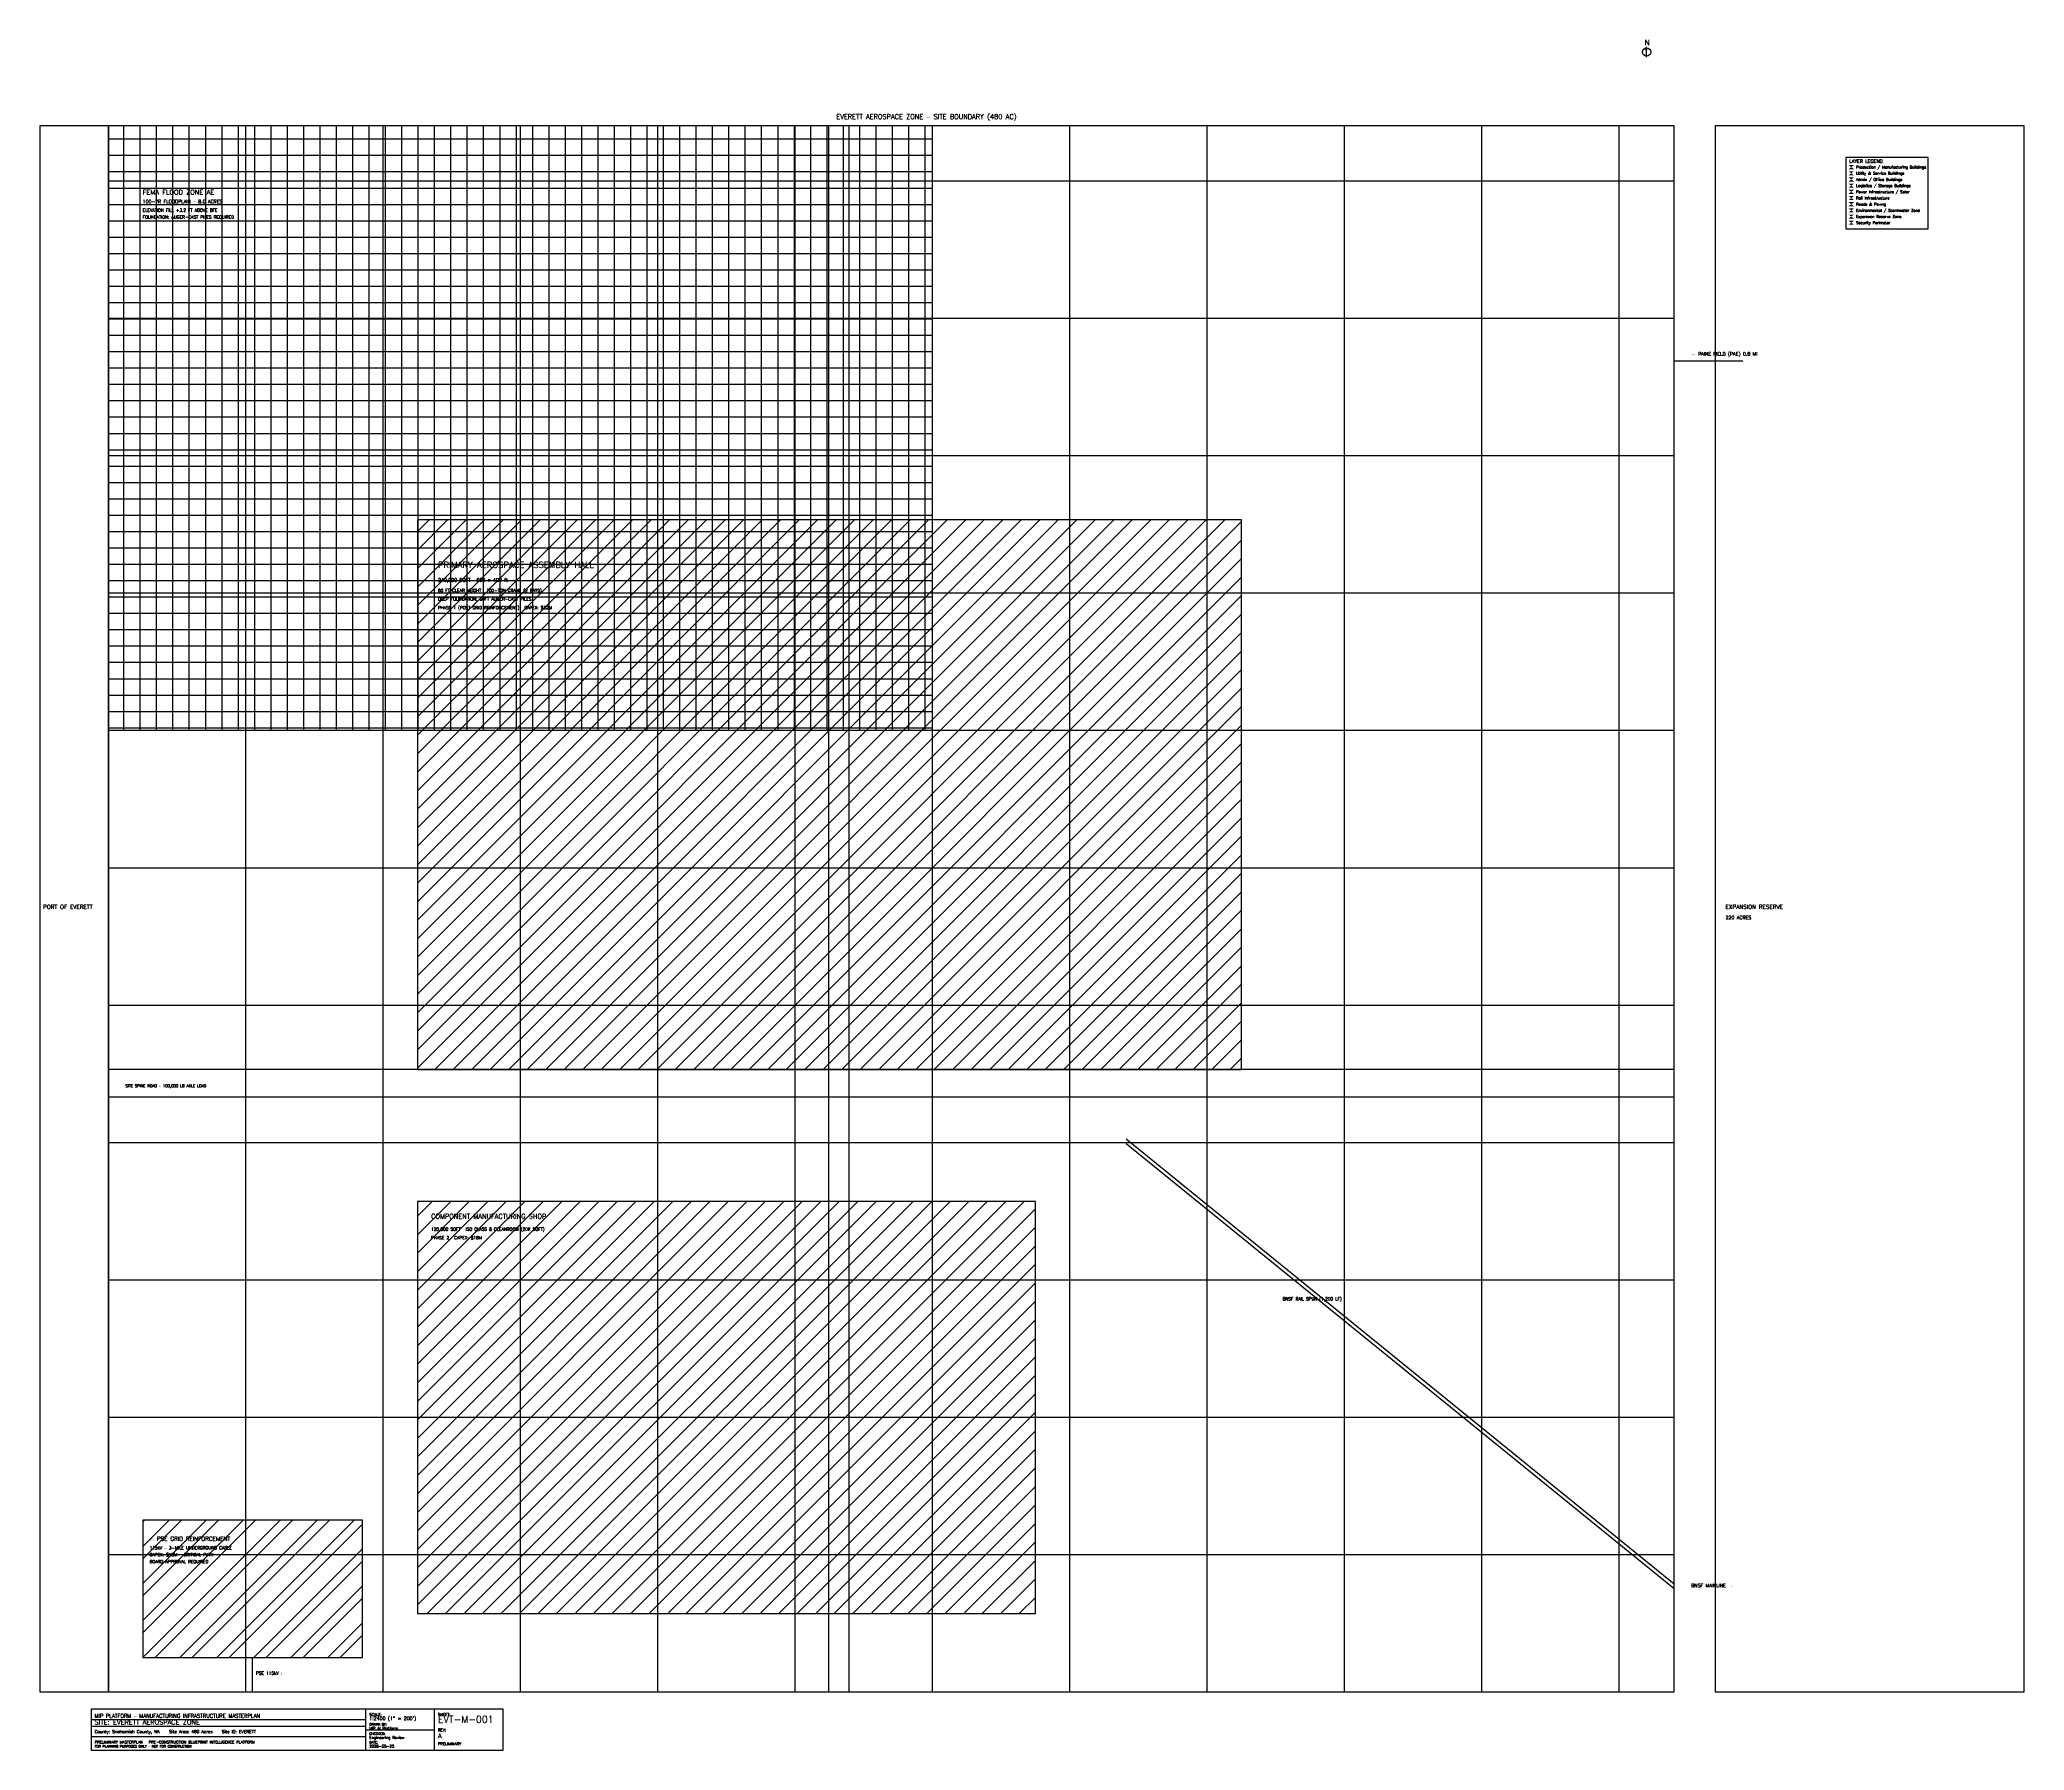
# Model space of a CAD drawing. Extents: x -150 to 5630, y -120 to 4861.
import ezdxf

# ---------------------------------------------------------------- set-up
doc = ezdxf.new("R2010")
doc.units = 0
for name, color, linetype in [('A-BLDG-PROD', 4, 'Continuous'), ('C-SITE-BOUN', 7, 'Continuous'), ('C-SITE-ROAD', 8, 'Continuous'), ('C-SITE-STRM', 5, 'Continuous'), ('E-UTIL-POWR', 2, 'Continuous'), ('T-RAIL', 1, 'Continuous'), ('T-ROAD-PUBL', 8, 'Continuous'), ('X-ANNO-GRID', 8, 'Continuous'), ('X-ANNO-TEXT', 7, 'Continuous'), ('X-ANNO-TITL', 7, 'Continuous'), ('Z-ZONE-EXPN', 6, 'Continuous')]:
    doc.layers.add(name, color=color, linetype=linetype)
doc.styles.add('ENGINEERING', font='romans.shx')
doc.styles.add('TITLE', font='romand.shx')

msp = doc.modelspace()

# ---------------------------------------------------------------- hatches: boundary and pattern name
at = {"layer": 'A-BLDG-PROD'}
h = msp.add_hatch(dxfattribs=at)
h.set_pattern_fill('ANSI31', scale=12)
h.paths.add_polyline_path([(950, 1862.8), (3350, 1862.8), (3350, 3462.8), (950, 3462.8)])
h = msp.add_hatch(dxfattribs=at)
h.set_pattern_fill('ANSI31', scale=12)
h.paths.add_polyline_path([(950, 278), (2750, 278), (2750, 1478), (950, 1478)])
at = {"layer": 'C-SITE-STRM'}
h = msp.add_hatch(dxfattribs=at)
h.set_pattern_fill('ANSI37', scale=15, angle=45)
h.paths.add_polyline_path([(50, 2850), (2450, 2850), (2450, 4610), (50, 4610)])
at = {"layer": 'E-UTIL-POWR'}
h = msp.add_hatch(dxfattribs=at)
h.set_pattern_fill('ANSI32', scale=8)
h.paths.add_polyline_path([(150, 150), (790, 150), (790, 550), (150, 550)])

# ---------------------------------------------------------------- linework, layer by layer
at = {"layer": 'A-BLDG-PROD'}
for points in [[(950, 1862.8), (3350, 1862.8), (3350, 3462.8), (950, 3462.8), (950, 1862.8)], [(950, 278), (2750, 278), (2750, 1478), (950, 1478), (950, 278)]]:
    msp.add_lwpolyline(points, dxfattribs=at)
at = {"layer": 'C-SITE-BOUN'}
msp.add_lwpolyline([(50, 50), (4610, 50), (4610, 4610), (50, 4610), (50, 50)], dxfattribs=at)
at = {"layer": 'C-SITE-ROAD'}
for points in [[(2147.6, 50), (2207.6, 50), (2207.6, 4610), (2147.6, 4610), (2147.6, 50)], [(50, 1782.8), (4610, 1782.8), (4610, 1862.8), (50, 1862.8), (50, 1782.8)]]:
    msp.add_lwpolyline(points, dxfattribs=at)
at = {"layer": 'C-SITE-STRM'}
msp.add_lwpolyline([(50, 2850), (2450, 2850), (2450, 4610), (50, 4610), (50, 2850)], dxfattribs=at)
at = {"layer": 'E-UTIL-POWR'}
msp.add_line((470, 50), (470, 150), dxfattribs=at)
msp.add_lwpolyline([(150, 150), (790, 150), (790, 550), (150, 550), (150, 150)], dxfattribs=at)
at = {"layer": 'T-RAIL'}
for p, q in [((4610, 364), (3014, 1660)), ((4610, 350), (3014, 1646))]:
    msp.add_line(p, q, dxfattribs=at)
at = {"layer": 'T-ROAD-PUBL'}
msp.add_line((4610, 3926), (4810, 3926), dxfattribs=at)
msp.add_lwpolyline([(-150, 50), (50, 50), (50, 4610), (-150, 4610), (-150, 50)], dxfattribs=at)
at = {"layer": 'X-ANNO-GRID'}
for p, q in [((50, 50), (50, 4610)), ((450, 50), (450, 4610)), ((850, 50), (850, 4610)), ((1250, 50), (1250, 4610)), ((1650, 50), (1650, 4610)), ((2050, 50), (2050, 4610)), ((2450, 50), (2450, 4610)), ((2850, 50), (2850, 4610)), ((3250, 50), (3250, 4610)), ((3650, 50), (3650, 4610)), ((4050, 50), (4050, 4610)), ((4450, 50), (4450, 4610)), ((50, 4450), (4610, 4450)), ((50, 4050), (4610, 4050)), ((50, 3650), (4610, 3650)), ((50, 3250), (4610, 3250)), ((50, 2850), (4610, 2850)), ((50, 2450), (4610, 2450)), ((50, 2050), (4610, 2050)), ((50, 1650), (4610, 1650)), ((50, 1250), (4610, 1250)), ((50, 850), (4610, 850)), ((50, 450), (4610, 450)), ((50, 50), (4610, 50))]:
    msp.add_line(p, q, dxfattribs=at)
at = {"layer": 'X-ANNO-TEXT'}
msp.add_line((4530, 4810), (4530, 4840), dxfattribs=at)
msp.add_circle((4530, 4825), 12, dxfattribs=at)
msp.add_solid([(4525.5, 4831), (4530, 4840), (4534.5, 4831), (4530, 4834)], dxfattribs=at)
at = {"layer": 'X-ANNO-TEXT', "color": 4}
for points in [[(5118, 4484), (5134, 4484), (5134, 4496), (5118, 4496)], [(5118, 4358), (5134, 4358), (5134, 4370), (5118, 4370)]]:
    msp.add_solid(points, dxfattribs=at)
at = {"layer": 'X-ANNO-TEXT', "color": 3}
msp.add_solid([(5118, 4466), (5134, 4466), (5134, 4478), (5118, 4478)], dxfattribs=at)
at = {"layer": 'X-ANNO-TEXT', "color": 5}
msp.add_solid([(5118, 4448), (5134, 4448), (5134, 4460), (5118, 4460)], dxfattribs=at)
at = {"layer": 'X-ANNO-TEXT', "color": 6}
for points in [[(5118, 4430), (5134, 4430), (5134, 4442), (5118, 4442)], [(5118, 4340), (5134, 4340), (5134, 4352), (5118, 4352)]]:
    msp.add_solid(points, dxfattribs=at)
at = {"layer": 'X-ANNO-TEXT', "color": 2}
msp.add_solid([(5118, 4412), (5134, 4412), (5134, 4424), (5118, 4424)], dxfattribs=at)
at = {"layer": 'X-ANNO-TEXT', "color": 1}
for points in [[(5118, 4394), (5134, 4394), (5134, 4406), (5118, 4406)], [(5118, 4322), (5134, 4322), (5134, 4334), (5118, 4334)]]:
    msp.add_solid(points, dxfattribs=at)
at = {"layer": 'X-ANNO-TEXT', "color": 8}
msp.add_solid([(5118, 4376), (5134, 4376), (5134, 4388), (5118, 4388)], dxfattribs=at)
at = {"layer": 'X-ANNO-TITL'}
for p, q in [((800, -120), (800, 0)), ((1000, -120), (1000, 0)), ((0, -30), (800, -30)), ((0, -50), (800, -50)), ((0, -80), (800, -80)), ((800, -60), (1000, -60)), ((800, -90), (800, -90))]:
    msp.add_line(p, q, dxfattribs=at)
for points in [[(5110, 4310), (5350, 4310), (5350, 4518), (5110, 4518), (5110, 4310)], [(0, -120), (1200, -120), (1200, 0), (0, 0), (0, -120)]]:
    msp.add_lwpolyline(points, dxfattribs=at)
at = {"layer": 'Z-ZONE-EXPN'}
msp.add_lwpolyline([(4730, 50), (5630, 50), (5630, 4610), (4730, 4610), (4730, 50)], dxfattribs=at)

# ---------------------------------------------------------------- texts
at = {"layer": 'X-ANNO-TEXT'}
for s, height, style, p in [('N', 16, 'TITLE', (4524, 4845)), ('EVERETT AEROSPACE ZONE — SITE BOUNDARY (480 AC)', 14, 'TITLE', (2170, 4630)), ('LAYER LEGEND', 10, 'TITLE', (5120, 4502)), ('Admin / Office Buildings', 8, 'ENGINEERING', (5140, 4450)), ('Production / Manufacturing Buildings', 8, 'ENGINEERING', (5140, 4486)), ('Utility & Service Buildings', 8, 'ENGINEERING', (5140, 4468)), ('FEMA FLOOD ZONE AE', 14, 'TITLE', (150, 4410)), ('100-YR FLOODPLAIN — 8.0 ACRES', 10, 'ENGINEERING', (150, 4385)), ('Logistics / Storage Buildings', 8, 'ENGINEERING', (5140, 4432)), ('Power Infrastructure / Solar', 8, 'ENGINEERING', (5140, 4414)), ('Rail Infrastructure', 8, 'ENGINEERING', (5140, 4396)), ('ELEVATION FILL +3.2 FT ABOVE BFE', 9, 'ENGINEERING', (150, 4360)), ('FOUNDATION: AUGER-CAST PILES REQUIRED', 9, 'ENGINEERING', (150, 4340)), ('Roads & Paving', 8, 'ENGINEERING', (5140, 4378)), ('Environmental / Stormwater Zone', 8, 'ENGINEERING', (5140, 4360)), ('Expansion Reserve Zone', 8, 'ENGINEERING', (5140, 4342)), ('Security Perimeter', 8, 'ENGINEERING', (5140, 4324)), ('← PAINE FIELD (PAE) 0.8 MI', 10, 'ENGINEERING', (4660, 3941)), ('PRIMARY AEROSPACE ASSEMBLY HALL', 18, 'TITLE', (1010, 3322.8)), ('240,000 SQFT · 600 × 400 ft', 10, 'ENGINEERING', (1010, 3282.8)), ('60 FT CLEAR HEIGHT · 100-TON CRANE (2 BAYS)', 9, 'ENGINEERING', (1010, 3252.8)), ('DEEP FOUNDATION: 60FT AUGER-CAST PILES', 9, 'ENGINEERING', (1010, 3227.8)), ('PHASE 1 (POST GRID REINFORCEMENT) · CAPEX: $32M', 9, 'ENGINEERING', (1010, 3202.8)), ('PORT OF EVERETT', 12, 'ENGINEERING', (-140, 2330)), ('EXPANSION RESERVE', 12, 'TITLE', (4760, 2330)), ('220 ACRES', 10, 'ENGINEERING', (4760, 2300)), ('SITE SPINE ROAD — 100,000 LB AXLE LOAD', 8, 'ENGINEERING', (100, 1810.8)), ('COMPONENT MANUFACTURING SHOP', 14, 'TITLE', (990, 1428)), ('120,000 SQFT · ISO CLASS 8 CLEANROOM (20K SQFT)', 9, 'ENGINEERING', (990, 1393)), ('PHASE 2 · CAPEX: $18M', 9, 'ENGINEERING', (990, 1368)), ('BNSF RAIL SPUR (1,200 LF)', 9, 'ENGINEERING', (3470, 1190)), ('⚠ PSE GRID REINFORCEMENT', 12, 'TITLE', (170, 490)), ('115kV — 3-MILE UNDERGROUND CABLE', 9, 'ENGINEERING', (170, 465)), ('CAPEX: $18M — CRITICAL PATH', 9, 'ENGINEERING', (170, 445)), ('BOARD APPROVAL REQUIRED', 9, 'ENGINEERING', (170, 425)), ('BNSF MAINLINE →', 10, 'TITLE', (4660, 355)), ('PSE 115kV ↓', 9, 'ENGINEERING', (480, 100)), ('SITE: EVERETT AEROSPACE ZONE', 14, 'TITLE', (10, -45)), ('MIP PLATFORM — MANUFACTURING INFRASTRUCTURE MASTERPLAN', 11, 'TITLE', (10, -25)), ('SCALE:', 8, 'ENGINEERING', (810, -20)), ('DRAWN BY:', 7, 'ENGINEERING', (810, -48)), ('MIP AI Platform', 8, 'ENGINEERING', (810, -60)), ('1:2400 (1" = 200\')', 10, 'TITLE', (810, -32)), ('SHEET:', 8, 'ENGINEERING', (1010, -20)), ('REV:', 8, 'ENGINEERING', (1010, -65)), ('EVT-M-001', 20, 'TITLE', (1010, -40)), ('County: Snohomish County, WA  ·  Site Area: 480 Acres  ·  Site ID: EVERETT', 9, 'ENGINEERING', (10, -70)), ('FOR PLANNING PURPOSES ONLY — NOT FOR CONSTRUCTION', 7, 'ENGINEERING', (10, -112)), ('PRELIMINARY MASTERPLAN — PRE-CONSTRUCTION BLUEPRINT INTELLIGENCE PLATFORM', 8, 'ENGINEERING', (10, -100)), ('CHECKED:', 7, 'ENGINEERING', (810, -75)), ('2026-05-25', 8, 'ENGINEERING', (810, -112)), ('DATE:', 7, 'ENGINEERING', (810, -100)), ('Engineering Review', 8, 'ENGINEERING', (810, -87)), ('A', 14, 'TITLE', (1010, -85)), ('PRELIMINARY', 8, 'ENGINEERING', (1010, -105))]:
    msp.add_text(s, height=height, dxfattribs=dict(at, style=style)).set_placement(p)

doc.saveas('drawing.dxf')
